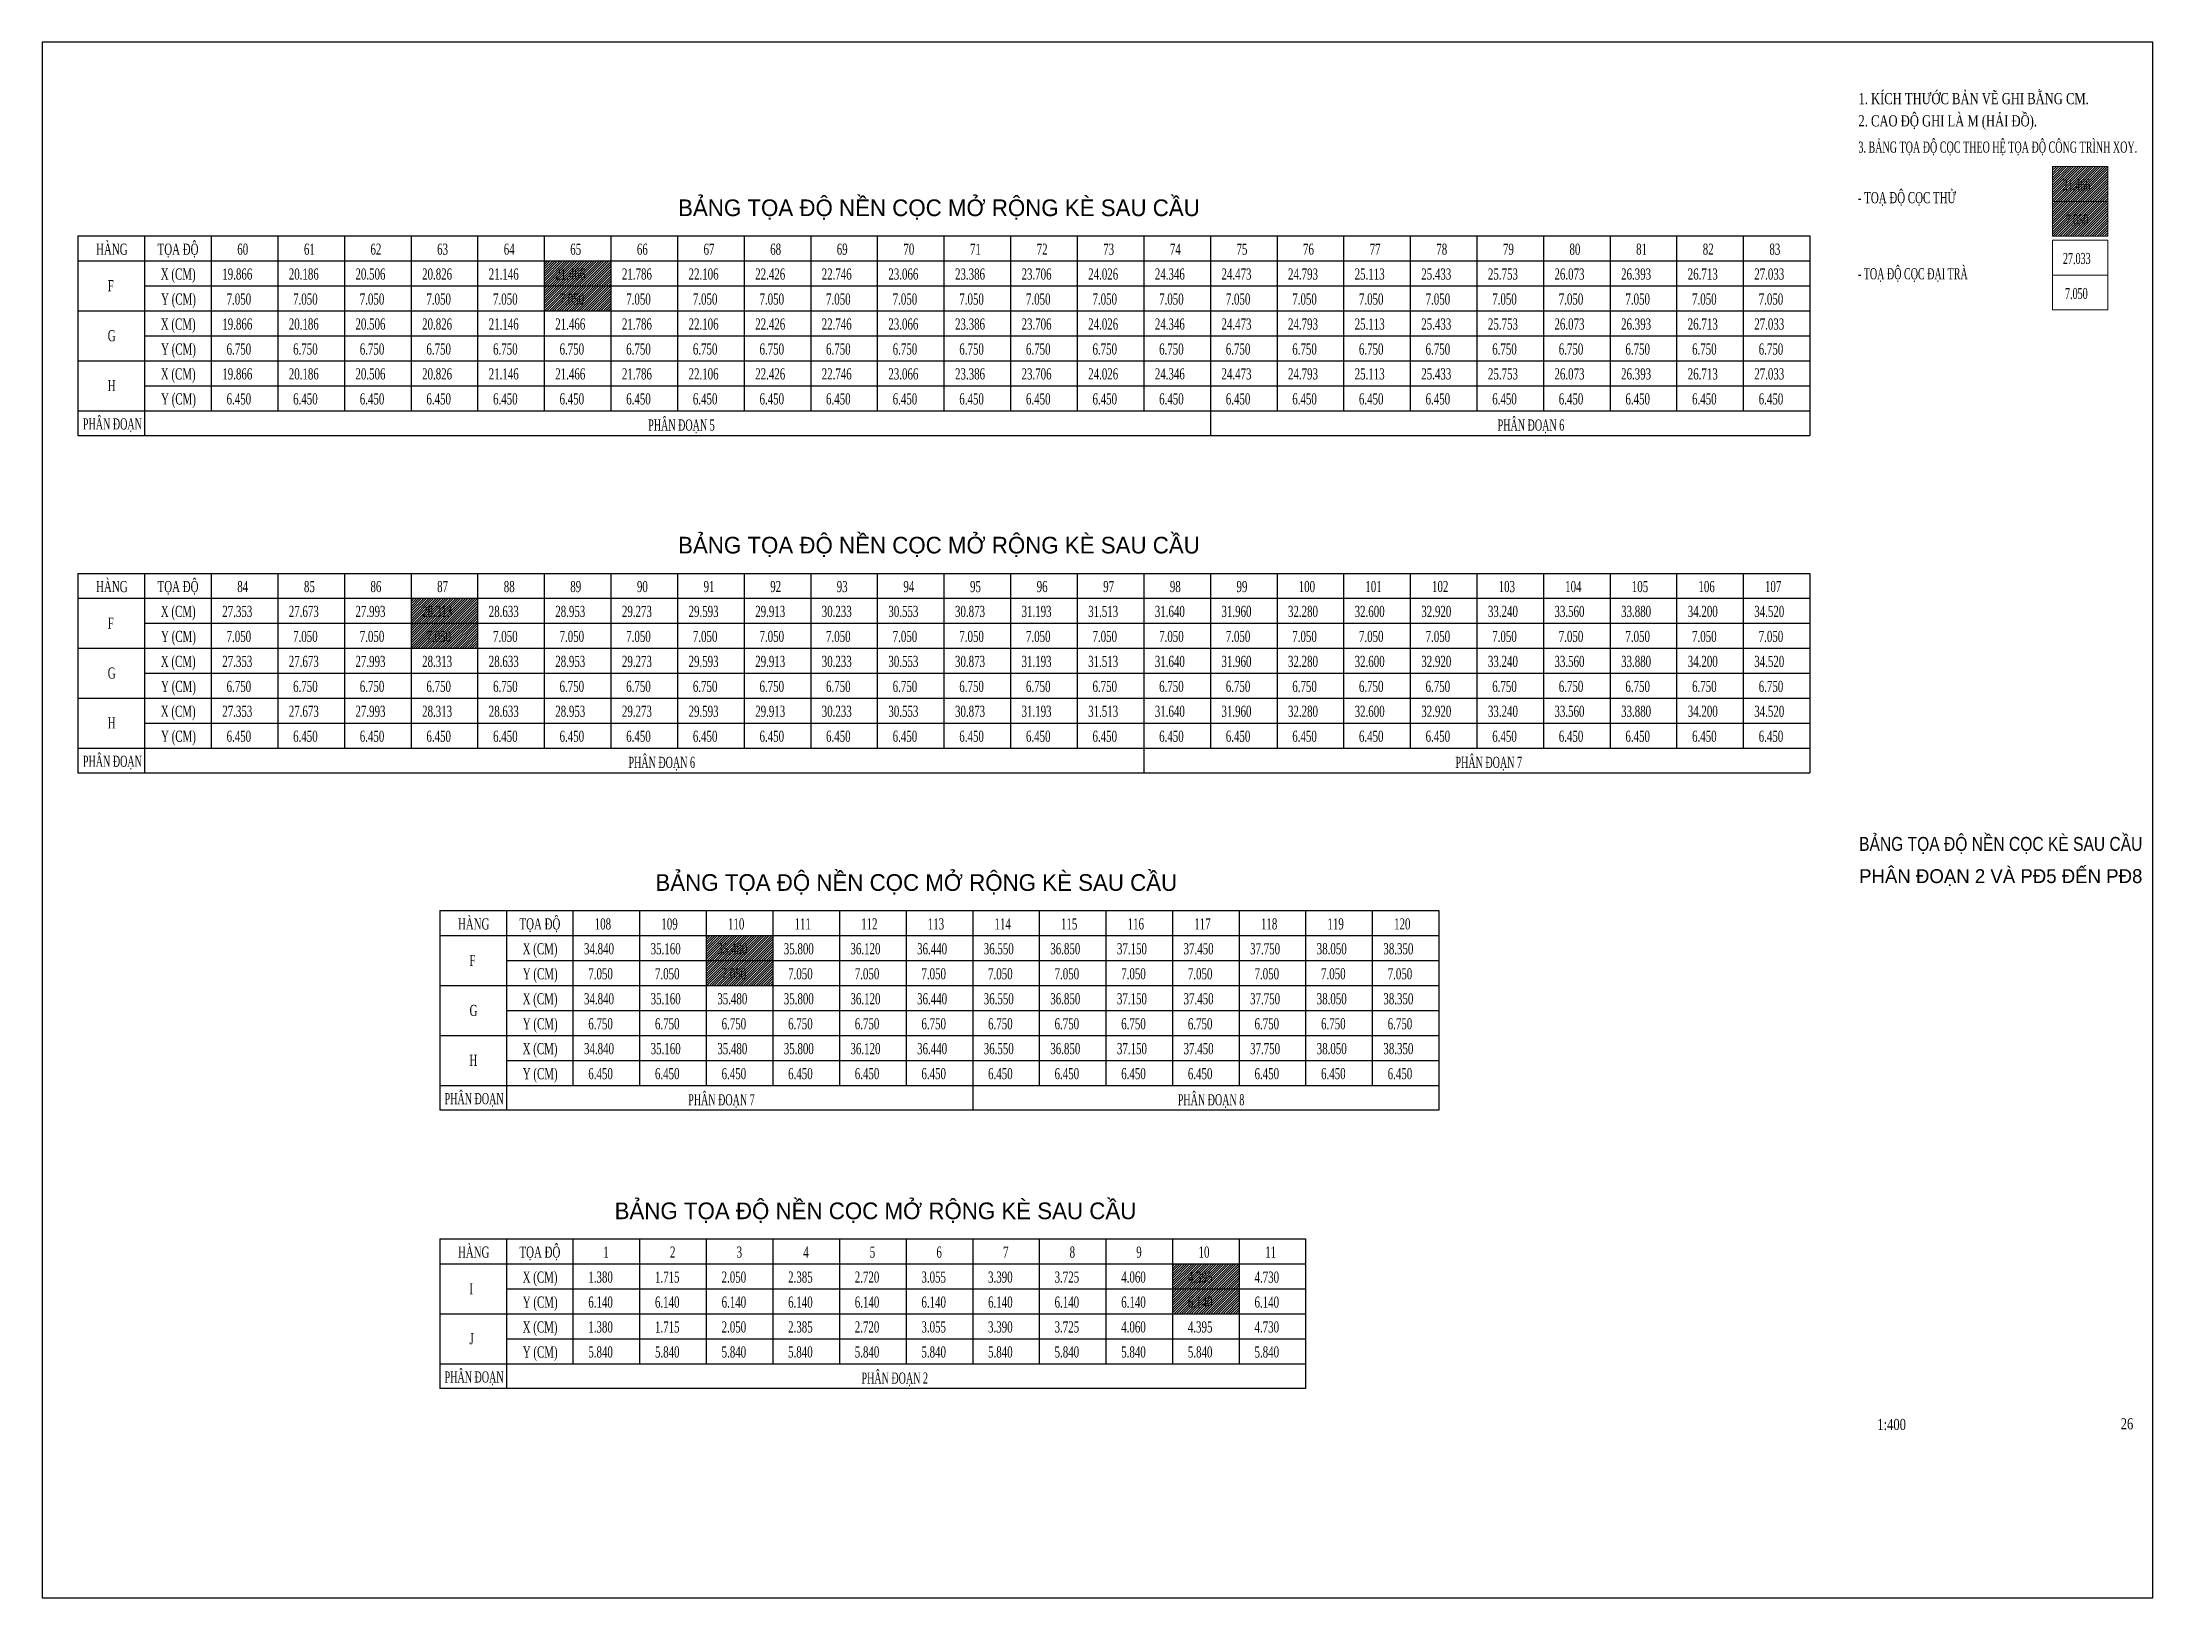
# Model space of a CAD drawing. Extents: x 1061507 to 1179680, y 97445 to 132302.
# Drawn here: x 1164480 to 1179680, y 121102 to 132302 of the extents above; entities that cross this region are included whole.
import ezdxf
from ezdxf.enums import TextEntityAlignment as Align

# ---------------------------------------------------------------- set-up
doc = ezdxf.new("R2010")
doc.units = 0
doc.header["$LTSCALE"] = 200
doc.header["$MEASUREMENT"] = 0
doc.layers.get('0').update_dxf_attribs({"color": 3, "linetype": 'CONTINUOUS'})
for name, color, linetype in [('BORDER', 2, 'CONTINUOUS'), ('DIMENSION', 4, 'CONTINUOUS'), ('Hatch', 8, 'CONTINUOUS'), ('Text', 6, 'CONTINUOUS')]:
    doc.layers.add(name, color=color, linetype=linetype)
doc.styles.add('CMB-1', font='VHBLACK.TTF', dxfattribs={"width": 0.8})
doc.styles.get("Standard").update_dxf_attribs({"font": 'vntimeh.shx', "width": 0.7})
doc.styles.add('THUONG', font='vntimeh.shx', dxfattribs={"width": 0.7})
pattern_1 = [(45, (1076316.992, 124677.98), (-8.8388348, 8.8388348), [])]

msp = doc.modelspace()

# ---------------------------------------------------------------- texts
at = {"layer": 'Text', "style": 'THUONG'}
for s, width, p in [('1. KÝch th\xadíc b¶n vÏ ghi b»ng cm.', 0.75, (1177560, 131856)), ('2. Cao ®é ghi lµ m (h¶i ®å).', 0.75, (1177560, 131696)), ('3. b¶ng täa ®é cäc theo hÖ täa ®é c«ng tr×nh xoy.', 0.6, (1177560, 131507)), ('1:400', 0.75, (1177696, 122310)), ('26', 0.75, (1179449, 122315))]:
    msp.add_text(s, height=80, dxfattribs=dict(at, width=width)).set_placement(p)
at = {"layer": 'Text', "style": 'CMB-1'}
for p in [(1170938, 131050), (1170938, 128621), (1170775, 126192), (1170481, 123828)]:
    msp.add_text('B¶ng täa ®é nÒn cäc më réng kÌ sau cÇu', height=120, dxfattribs=at).set_placement(p, align=Align.CENTER)
at = {"layer": 'Text'}
for s, width, p in [('- to¹ ®é cäc thö', 0.65, (1177556, 131143)), ('- to¹ ®é cäc ®¹i trµ', 0.6, (1177556, 130595))]:
    msp.add_text(s, height=80, dxfattribs=dict(at, width=width)).set_placement(p)
at = {"layer": 'Text', "lineweight": 0, "style": 'THUONG'}
for s, width, p in [('21.466', 0.6, (1179031, 131235)), ('7.050', 0.6, (1179052, 130983)), ('hµng', 0.65, (1164868, 130772)), ('täa ®é', 0.65, (1165311, 130772)), ('60', 0.65, (1165885, 130772)), ('61', 0.65, (1166365, 130772)), ('62', 0.65, (1166844, 130772)), ('63', 0.65, (1167324, 130772)), ('64', 0.65, (1167804, 130772)), ('65', 0.65, (1168283, 130772)), ('66', 0.65, (1168763, 130772)), ('67', 0.65, (1169243, 130772)), ('68', 0.65, (1169723, 130772)), ('69', 0.65, (1170202, 130772)), ('70', 0.65, (1170682, 130772)), ('71', 0.65, (1171162, 130772)), ('72', 0.65, (1171642, 130772)), ('73', 0.65, (1172121, 130772)), ('74', 0.65, (1172601, 130772)), ('75', 0.65, (1173081, 130772)), ('76', 0.65, (1173560, 130772)), ('77', 0.65, (1174040, 130772)), ('78', 0.65, (1174520, 130772)), ('79', 0.65, (1175000, 130772)), ('80', 0.65, (1175479, 130772)), ('81', 0.65, (1175959, 130772)), ('82', 0.65, (1176439, 130772)), ('83', 0.65, (1176919, 130772)), ('27.033', 0.6, (1179033, 130705)), ('f', 0.65, (1164951, 130509)), ('X (cm)', 0.65, (1165334, 130593)), ('19.866', 0.65, (1165777, 130593)), ('20.186', 0.65, (1166256, 130593)), ('20.506', 0.65, (1166736, 130593)), ('20.826', 0.65, (1167216, 130593)), ('21.146', 0.65, (1167696, 130593)), ('21.466', 0.65, (1168175, 130593)), ('21.786', 0.65, (1168655, 130593)), ('22.106', 0.65, (1169135, 130593)), ('22.426', 0.65, (1169615, 130593)), ('22.746', 0.65, (1170094, 130593)), ('23.066', 0.65, (1170574, 130593)), ('23.386', 0.65, (1171054, 130593)), ('23.706', 0.65, (1171533, 130593)), ('24.026', 0.65, (1172013, 130593)), ('24.346', 0.65, (1172493, 130593)), ('24.473', 0.65, (1172973, 130593)), ('24.793', 0.65, (1173452, 130593)), ('25.113', 0.65, (1173932, 130593)), ('25.433', 0.65, (1174412, 130593)), ('25.753', 0.65, (1174892, 130593)), ('26.073', 0.65, (1175371, 130593)), ('26.393', 0.65, (1175851, 130593)), ('26.713', 0.65, (1176331, 130593)), ('27.033', 0.65, (1176810, 130593)), ('Y (cm)', 0.65, (1165336, 130413)), ('7.050', 0.65, (1165808, 130413)), ('7.050', 0.65, (1166287, 130413)), ('7.050', 0.65, (1166767, 130413)), ('7.050', 0.65, (1167247, 130413)), ('7.050', 0.65, (1167727, 130413)), ('7.050', 0.65, (1168206, 130413)), ('7.050', 0.65, (1168686, 130413)), ('7.050', 0.65, (1169166, 130413)), ('7.050', 0.65, (1169646, 130413)), ('7.050', 0.65, (1170125, 130413)), ('7.050', 0.65, (1170605, 130413)), ('7.050', 0.65, (1171085, 130413)), ('7.050', 0.65, (1171565, 130413)), ('7.050', 0.65, (1172044, 130413)), ('7.050', 0.65, (1172524, 130413)), ('7.050', 0.65, (1173004, 130413)), ('7.050', 0.65, (1173483, 130413)), ('7.050', 0.65, (1173963, 130413)), ('7.050', 0.65, (1174443, 130413)), ('7.050', 0.65, (1174923, 130413)), ('7.050', 0.65, (1175402, 130413)), ('7.050', 0.65, (1175882, 130413)), ('7.050', 0.65, (1176362, 130413)), ('7.050', 0.65, (1176842, 130413)), ('7.050', 0.6, (1179048, 130453)), ('X (cm)', 0.65, (1165334, 130233)), ('19.866', 0.65, (1165777, 130233)), ('20.186', 0.65, (1166256, 130233)), ('20.506', 0.65, (1166736, 130233)), ('20.826', 0.65, (1167216, 130233)), ('21.146', 0.65, (1167696, 130233)), ('21.466', 0.65, (1168175, 130233)), ('21.786', 0.65, (1168655, 130233)), ('22.106', 0.65, (1169135, 130233)), ('22.426', 0.65, (1169615, 130233)), ('22.746', 0.65, (1170094, 130233)), ('23.066', 0.65, (1170574, 130233)), ('23.386', 0.65, (1171054, 130233)), ('23.706', 0.65, (1171533, 130233)), ('24.026', 0.65, (1172013, 130233)), ('24.346', 0.65, (1172493, 130233)), ('24.473', 0.65, (1172973, 130233)), ('24.793', 0.65, (1173452, 130233)), ('25.113', 0.65, (1173932, 130233)), ('25.433', 0.65, (1174412, 130233)), ('25.753', 0.65, (1174892, 130233)), ('26.073', 0.65, (1175371, 130233)), ('26.393', 0.65, (1175851, 130233)), ('26.713', 0.65, (1176331, 130233)), ('27.033', 0.65, (1176810, 130233)), ('g', 0.65, (1164952, 130149)), ('Y (cm)', 0.65, (1165336, 130053)), ('6.750', 0.65, (1165808, 130053)), ('6.750', 0.65, (1166287, 130053)), ('6.750', 0.65, (1166767, 130053)), ('6.750', 0.65, (1167247, 130053)), ('6.750', 0.65, (1167727, 130053)), ('6.750', 0.65, (1168206, 130053)), ('6.750', 0.65, (1168686, 130053)), ('6.750', 0.65, (1169166, 130053)), ('6.750', 0.65, (1169646, 130053)), ('6.750', 0.65, (1170125, 130053)), ('6.750', 0.65, (1170605, 130053)), ('6.750', 0.65, (1171085, 130053)), ('6.750', 0.65, (1171565, 130053)), ('6.750', 0.65, (1172044, 130053)), ('6.750', 0.65, (1172524, 130053)), ('6.750', 0.65, (1173004, 130053)), ('6.750', 0.65, (1173483, 130053)), ('6.750', 0.65, (1173963, 130053)), ('6.750', 0.65, (1174443, 130053)), ('6.750', 0.65, (1174923, 130053)), ('6.750', 0.65, (1175402, 130053)), ('6.750', 0.65, (1175882, 130053)), ('6.750', 0.65, (1176362, 130053)), ('6.750', 0.65, (1176842, 130053)), ('H', 0.65, (1164951, 129790)), ('X (cm)', 0.65, (1165334, 129874)), ('19.866', 0.65, (1165777, 129874)), ('20.186', 0.65, (1166256, 129874)), ('20.506', 0.65, (1166736, 129874)), ('20.826', 0.65, (1167216, 129874)), ('21.146', 0.65, (1167696, 129874)), ('21.466', 0.65, (1168175, 129874)), ('21.786', 0.65, (1168655, 129874)), ('22.106', 0.65, (1169135, 129874)), ('22.426', 0.65, (1169615, 129874)), ('22.746', 0.65, (1170094, 129874)), ('23.066', 0.65, (1170574, 129874)), ('23.386', 0.65, (1171054, 129874)), ('23.706', 0.65, (1171533, 129874)), ('24.026', 0.65, (1172013, 129874)), ('24.346', 0.65, (1172493, 129874)), ('24.473', 0.65, (1172973, 129874)), ('24.793', 0.65, (1173452, 129874)), ('25.113', 0.65, (1173932, 129874)), ('25.433', 0.65, (1174412, 129874)), ('25.753', 0.65, (1174892, 129874)), ('26.073', 0.65, (1175371, 129874)), ('26.393', 0.65, (1175851, 129874)), ('26.713', 0.65, (1176331, 129874)), ('27.033', 0.65, (1176810, 129874)), ('Y (cm)', 0.65, (1165336, 129694)), ('6.450', 0.65, (1165808, 129694)), ('6.450', 0.65, (1166287, 129694)), ('6.450', 0.65, (1166767, 129694)), ('6.450', 0.65, (1167247, 129694)), ('6.450', 0.65, (1167727, 129694)), ('6.450', 0.65, (1168206, 129694)), ('6.450', 0.65, (1168686, 129694)), ('6.450', 0.65, (1169166, 129694)), ('6.450', 0.65, (1169646, 129694)), ('6.450', 0.65, (1170125, 129694)), ('6.450', 0.65, (1170605, 129694)), ('6.450', 0.65, (1171085, 129694)), ('6.450', 0.65, (1171565, 129694)), ('6.450', 0.65, (1172044, 129694)), ('6.450', 0.65, (1172524, 129694)), ('6.450', 0.65, (1173004, 129694)), ('6.450', 0.65, (1173483, 129694)), ('6.450', 0.65, (1173963, 129694)), ('6.450', 0.65, (1174443, 129694)), ('6.450', 0.65, (1174923, 129694)), ('6.450', 0.65, (1175402, 129694)), ('6.450', 0.65, (1175882, 129694)), ('6.450', 0.65, (1176362, 129694)), ('6.450', 0.65, (1176842, 129694)), ('ph©n ®o¹n', 0.6, (1164773, 129514)), ('ph©n ®o¹n 5', 0.6, (1168844, 129506)), ('ph©n ®o¹n 6', 0.6, (1174962, 129506)), ('hµng', 0.65, (1164868, 128343)), ('täa ®é', 0.65, (1165311, 128343)), ('84', 0.65, (1165885, 128343)), ('85', 0.65, (1166365, 128343)), ('86', 0.65, (1166844, 128343)), ('87', 0.65, (1167324, 128343)), ('88', 0.65, (1167804, 128343)), ('89', 0.65, (1168283, 128343)), ('90', 0.65, (1168763, 128343)), ('91', 0.65, (1169243, 128343)), ('92', 0.65, (1169723, 128343)), ('93', 0.65, (1170202, 128343)), ('94', 0.65, (1170682, 128343)), ('95', 0.65, (1171162, 128343)), ('96', 0.65, (1171642, 128343)), ('97', 0.65, (1172121, 128343)), ('98', 0.65, (1172601, 128343)), ('99', 0.65, (1173081, 128343)), ('100', 0.65, (1173529, 128343)), ('101', 0.65, (1174009, 128343)), ('102', 0.65, (1174489, 128343)), ('103', 0.65, (1174969, 128343)), ('104', 0.65, (1175448, 128343)), ('105', 0.65, (1175928, 128343)), ('106', 0.65, (1176408, 128343)), ('107', 0.65, (1176887, 128343)), ('f', 0.65, (1164951, 128080)), ('X (cm)', 0.65, (1165334, 128164)), ('27.353', 0.65, (1165777, 128164)), ('27.673', 0.65, (1166256, 128164)), ('27.993', 0.65, (1166736, 128164)), ('28.313', 0.65, (1167216, 128164)), ('28.633', 0.65, (1167696, 128164)), ('28.953', 0.65, (1168175, 128164)), ('29.273', 0.65, (1168655, 128164)), ('29.593', 0.65, (1169135, 128164)), ('29.913', 0.65, (1169615, 128164)), ('30.233', 0.65, (1170094, 128164)), ('30.553', 0.65, (1170574, 128164)), ('30.873', 0.65, (1171054, 128164)), ('31.193', 0.65, (1171533, 128164)), ('31.513', 0.65, (1172013, 128164)), ('31.640', 0.65, (1172493, 128164)), ('31.960', 0.65, (1172973, 128164)), ('32.280', 0.65, (1173452, 128164)), ('32.600', 0.65, (1173932, 128164)), ('32.920', 0.65, (1174412, 128164)), ('33.240', 0.65, (1174892, 128164)), ('33.560', 0.65, (1175371, 128164)), ('33.880', 0.65, (1175851, 128164)), ('34.200', 0.65, (1176331, 128164)), ('34.520', 0.65, (1176810, 128164)), ('Y (cm)', 0.65, (1165336, 127984)), ('7.050', 0.65, (1165808, 127984)), ('7.050', 0.65, (1166287, 127984)), ('7.050', 0.65, (1166767, 127984)), ('7.050', 0.65, (1167247, 127984)), ('7.050', 0.65, (1167727, 127984)), ('7.050', 0.65, (1168206, 127984)), ('7.050', 0.65, (1168686, 127984)), ('7.050', 0.65, (1169166, 127984)), ('7.050', 0.65, (1169646, 127984)), ('7.050', 0.65, (1170125, 127984)), ('7.050', 0.65, (1170605, 127984)), ('7.050', 0.65, (1171085, 127984)), ('7.050', 0.65, (1171565, 127984)), ('7.050', 0.65, (1172044, 127984)), ('7.050', 0.65, (1172524, 127984)), ('7.050', 0.65, (1173004, 127984)), ('7.050', 0.65, (1173483, 127984)), ('7.050', 0.65, (1173963, 127984)), ('7.050', 0.65, (1174443, 127984)), ('7.050', 0.65, (1174923, 127984)), ('7.050', 0.65, (1175402, 127984)), ('7.050', 0.65, (1175882, 127984)), ('7.050', 0.65, (1176362, 127984)), ('7.050', 0.65, (1176842, 127984)), ('X (cm)', 0.65, (1165334, 127804)), ('27.353', 0.65, (1165777, 127804)), ('27.673', 0.65, (1166256, 127804)), ('27.993', 0.65, (1166736, 127804)), ('28.313', 0.65, (1167216, 127804)), ('28.633', 0.65, (1167696, 127804)), ('28.953', 0.65, (1168175, 127804)), ('29.273', 0.65, (1168655, 127804)), ('29.593', 0.65, (1169135, 127804)), ('29.913', 0.65, (1169615, 127804)), ('30.233', 0.65, (1170094, 127804)), ('30.553', 0.65, (1170574, 127804)), ('30.873', 0.65, (1171054, 127804)), ('31.193', 0.65, (1171533, 127804)), ('31.513', 0.65, (1172013, 127804)), ('31.640', 0.65, (1172493, 127804)), ('31.960', 0.65, (1172973, 127804)), ('32.280', 0.65, (1173452, 127804)), ('32.600', 0.65, (1173932, 127804)), ('32.920', 0.65, (1174412, 127804)), ('33.240', 0.65, (1174892, 127804)), ('33.560', 0.65, (1175371, 127804)), ('33.880', 0.65, (1175851, 127804)), ('34.200', 0.65, (1176331, 127804)), ('34.520', 0.65, (1176810, 127804)), ('g', 0.65, (1164952, 127720)), ('Y (cm)', 0.65, (1165336, 127624)), ('6.750', 0.65, (1165808, 127624)), ('6.750', 0.65, (1166287, 127624)), ('6.750', 0.65, (1166767, 127624)), ('6.750', 0.65, (1167247, 127624)), ('6.750', 0.65, (1167727, 127624)), ('6.750', 0.65, (1168206, 127624)), ('6.750', 0.65, (1168686, 127624)), ('6.750', 0.65, (1169166, 127624)), ('6.750', 0.65, (1169646, 127624)), ('6.750', 0.65, (1170125, 127624)), ('6.750', 0.65, (1170605, 127624)), ('6.750', 0.65, (1171085, 127624)), ('6.750', 0.65, (1171565, 127624)), ('6.750', 0.65, (1172044, 127624)), ('6.750', 0.65, (1172524, 127624)), ('6.750', 0.65, (1173004, 127624)), ('6.750', 0.65, (1173483, 127624)), ('6.750', 0.65, (1173963, 127624)), ('6.750', 0.65, (1174443, 127624)), ('6.750', 0.65, (1174923, 127624)), ('6.750', 0.65, (1175402, 127624)), ('6.750', 0.65, (1175882, 127624)), ('6.750', 0.65, (1176362, 127624)), ('6.750', 0.65, (1176842, 127624)), ('X (cm)', 0.65, (1165334, 127445)), ('H', 0.65, (1164951, 127361)), ('27.353', 0.65, (1165777, 127445)), ('27.673', 0.65, (1166256, 127445)), ('27.993', 0.65, (1166736, 127445)), ('28.313', 0.65, (1167216, 127445)), ('28.633', 0.65, (1167696, 127445)), ('28.953', 0.65, (1168175, 127445)), ('29.273', 0.65, (1168655, 127445)), ('29.593', 0.65, (1169135, 127445)), ('29.913', 0.65, (1169615, 127445)), ('30.233', 0.65, (1170094, 127445)), ('30.553', 0.65, (1170574, 127445)), ('30.873', 0.65, (1171054, 127445)), ('31.193', 0.65, (1171533, 127445)), ('31.513', 0.65, (1172013, 127445)), ('31.640', 0.65, (1172493, 127445)), ('31.960', 0.65, (1172973, 127445)), ('32.280', 0.65, (1173452, 127445)), ('32.600', 0.65, (1173932, 127445)), ('32.920', 0.65, (1174412, 127445)), ('33.240', 0.65, (1174892, 127445)), ('33.560', 0.65, (1175371, 127445)), ('33.880', 0.65, (1175851, 127445)), ('34.200', 0.65, (1176331, 127445)), ('34.520', 0.65, (1176810, 127445)), ('Y (cm)', 0.65, (1165336, 127265)), ('6.450', 0.65, (1165808, 127265)), ('6.450', 0.65, (1166287, 127265)), ('6.450', 0.65, (1166767, 127265)), ('6.450', 0.65, (1167247, 127265)), ('6.450', 0.65, (1167727, 127265)), ('6.450', 0.65, (1168206, 127265)), ('6.450', 0.65, (1168686, 127265)), ('6.450', 0.65, (1169166, 127265)), ('6.450', 0.65, (1169646, 127265)), ('6.450', 0.65, (1170125, 127265)), ('6.450', 0.65, (1170605, 127265)), ('6.450', 0.65, (1171085, 127265)), ('6.450', 0.65, (1171565, 127265)), ('6.450', 0.65, (1172044, 127265)), ('6.450', 0.65, (1172524, 127265)), ('6.450', 0.65, (1173004, 127265)), ('6.450', 0.65, (1173483, 127265)), ('6.450', 0.65, (1173963, 127265)), ('6.450', 0.65, (1174443, 127265)), ('6.450', 0.65, (1174923, 127265)), ('6.450', 0.65, (1175402, 127265)), ('6.450', 0.65, (1175882, 127265)), ('6.450', 0.65, (1176362, 127265)), ('6.450', 0.65, (1176842, 127265)), ('ph©n ®o¹n', 0.6, (1164773, 127085)), ('ph©n ®o¹n 6', 0.6, (1168702, 127077)), ('ph©n ®o¹n 7', 0.6, (1174658, 127077)), ('hµng', 0.65, (1167474, 125914)), ('täa ®é', 0.65, (1167917, 125914)), ('108', 0.65, (1168459, 125914)), ('109', 0.65, (1168939, 125914)), ('110', 0.65, (1169419, 125914)), ('111', 0.65, (1169898, 125914)), ('112', 0.65, (1170378, 125914)), ('113', 0.65, (1170858, 125914)), ('114', 0.65, (1171338, 125914)), ('115', 0.65, (1171817, 125914)), ('116', 0.65, (1172297, 125914)), ('117', 0.65, (1172777, 125914)), ('118', 0.65, (1173257, 125914)), ('119', 0.65, (1173736, 125914)), ('120', 0.65, (1174216, 125914)), ('f', 0.65, (1167557, 125651)), ('X (cm)', 0.65, (1167940, 125735)), ('34.840', 0.65, (1168382, 125735)), ('35.160', 0.65, (1168862, 125735)), ('35.480', 0.65, (1169342, 125735)), ('35.800', 0.65, (1169821, 125735)), ('36.120', 0.65, (1170301, 125735)), ('36.440', 0.65, (1170781, 125735)), ('36.550', 0.65, (1171261, 125735)), ('36.850', 0.65, (1171740, 125735)), ('37.150', 0.65, (1172220, 125735)), ('37.450', 0.65, (1172700, 125735)), ('37.750', 0.65, (1173179, 125735)), ('38.050', 0.65, (1173659, 125735)), ('38.350', 0.65, (1174139, 125735)), ('Y (cm)', 0.65, (1167941, 125555)), ('7.050', 0.65, (1168413, 125555)), ('7.050', 0.65, (1168893, 125555)), ('7.050', 0.65, (1169373, 125555)), ('7.050', 0.65, (1169852, 125555)), ('7.050', 0.65, (1170332, 125555)), ('7.050', 0.65, (1170812, 125555)), ('7.050', 0.65, (1171292, 125555)), ('7.050', 0.65, (1171771, 125555)), ('7.050', 0.65, (1172251, 125555)), ('7.050', 0.65, (1172731, 125555)), ('7.050', 0.65, (1173211, 125555)), ('7.050', 0.65, (1173690, 125555)), ('7.050', 0.65, (1174170, 125555)), ('X (cm)', 0.65, (1167940, 125375)), ('34.840', 0.65, (1168382, 125375)), ('35.160', 0.65, (1168862, 125375)), ('35.480', 0.65, (1169342, 125375)), ('35.800', 0.65, (1169821, 125375)), ('36.120', 0.65, (1170301, 125375)), ('36.440', 0.65, (1170781, 125375)), ('36.550', 0.65, (1171261, 125375)), ('36.850', 0.65, (1171740, 125375)), ('37.150', 0.65, (1172220, 125375)), ('37.450', 0.65, (1172700, 125375)), ('37.750', 0.65, (1173179, 125375)), ('38.050', 0.65, (1173659, 125375)), ('38.350', 0.65, (1174139, 125375)), ('g', 0.65, (1167558, 125291)), ('Y (cm)', 0.65, (1167941, 125195)), ('6.750', 0.65, (1168413, 125195)), ('6.750', 0.65, (1168893, 125195)), ('6.750', 0.65, (1169373, 125195)), ('6.750', 0.65, (1169852, 125195)), ('6.750', 0.65, (1170332, 125195)), ('6.750', 0.65, (1170812, 125195)), ('6.750', 0.65, (1171292, 125195)), ('6.750', 0.65, (1171771, 125195)), ('6.750', 0.65, (1172251, 125195)), ('6.750', 0.65, (1172731, 125195)), ('6.750', 0.65, (1173211, 125195)), ('6.750', 0.65, (1173690, 125195)), ('6.750', 0.65, (1174170, 125195)), ('X (cm)', 0.65, (1167940, 125016)), ('34.840', 0.65, (1168382, 125016)), ('35.160', 0.65, (1168862, 125016)), ('35.480', 0.65, (1169342, 125016)), ('35.800', 0.65, (1169821, 125016)), ('36.120', 0.65, (1170301, 125016)), ('36.440', 0.65, (1170781, 125016)), ('36.550', 0.65, (1171261, 125016)), ('36.850', 0.65, (1171740, 125016)), ('37.150', 0.65, (1172220, 125016)), ('37.450', 0.65, (1172700, 125016)), ('37.750', 0.65, (1173179, 125016)), ('38.050', 0.65, (1173659, 125016)), ('38.350', 0.65, (1174139, 125016)), ('H', 0.65, (1167557, 124932)), ('Y (cm)', 0.65, (1167941, 124836)), ('6.450', 0.65, (1168413, 124836)), ('6.450', 0.65, (1168893, 124836)), ('6.450', 0.65, (1169373, 124836)), ('6.450', 0.65, (1169852, 124836)), ('6.450', 0.65, (1170332, 124836)), ('6.450', 0.65, (1170812, 124836)), ('6.450', 0.65, (1171292, 124836)), ('6.450', 0.65, (1171771, 124836)), ('6.450', 0.65, (1172251, 124836)), ('6.450', 0.65, (1172731, 124836)), ('6.450', 0.65, (1173211, 124836)), ('6.450', 0.65, (1173690, 124836)), ('6.450', 0.65, (1174170, 124836)), ('ph©n ®o¹n', 0.6, (1167378, 124656)), ('ph©n ®o¹n 7', 0.6, (1169132, 124648)), ('ph©n ®o¹n 8', 0.6, (1172658, 124648)), ('hµng', 0.65, (1167474, 123551)), ('täa ®é', 0.65, (1167917, 123551)), ('1', 0.65, (1168521, 123551)), ('2', 0.65, (1169001, 123551)), ('3', 0.65, (1169481, 123551)), ('4', 0.65, (1169961, 123551)), ('5', 0.65, (1170440, 123551)), ('6', 0.65, (1170920, 123551)), ('7', 0.65, (1171400, 123551)), ('8', 0.65, (1171879, 123551)), ('9', 0.65, (1172359, 123551)), ('10', 0.65, (1172808, 123551)), ('11', 0.65, (1173288, 123551)), ('X (cm)', 0.65, (1167940, 123371)), ('1.380', 0.65, (1168413, 123371)), ('1.715', 0.65, (1168893, 123371)), ('2.050', 0.65, (1169373, 123371)), ('2.385', 0.65, (1169852, 123371)), ('2.720', 0.65, (1170332, 123371)), ('3.055', 0.65, (1170812, 123371)), ('3.390', 0.65, (1171292, 123371)), ('3.725', 0.65, (1171771, 123371)), ('4.060', 0.65, (1172251, 123371)), ('4.395', 0.65, (1172731, 123371)), ('4.730', 0.65, (1173211, 123371)), ('i', 0.65, (1167557, 123287)), ('Y (cm)', 0.65, (1167941, 123191)), ('6.140', 0.65, (1168413, 123191)), ('6.140', 0.65, (1168893, 123191)), ('6.140', 0.65, (1169373, 123191)), ('6.140', 0.65, (1169852, 123191)), ('6.140', 0.65, (1170332, 123191)), ('6.140', 0.65, (1170812, 123191)), ('6.140', 0.65, (1171292, 123191)), ('6.140', 0.65, (1171771, 123191)), ('6.140', 0.65, (1172251, 123191)), ('6.140', 0.65, (1172731, 123191)), ('6.140', 0.65, (1173211, 123191)), ('j', 0.65, (1167558, 122928)), ('X (cm)', 0.65, (1167940, 123012)), ('1.380', 0.65, (1168413, 123012)), ('1.715', 0.65, (1168893, 123012)), ('2.050', 0.65, (1169373, 123012)), ('2.385', 0.65, (1169852, 123012)), ('2.720', 0.65, (1170332, 123012)), ('3.055', 0.65, (1170812, 123012)), ('3.390', 0.65, (1171292, 123012)), ('3.725', 0.65, (1171771, 123012)), ('4.060', 0.65, (1172251, 123012)), ('4.395', 0.65, (1172731, 123012)), ('4.730', 0.65, (1173211, 123012)), ('Y (cm)', 0.65, (1167941, 122832)), ('5.840', 0.65, (1168413, 122832)), ('5.840', 0.65, (1168893, 122832)), ('5.840', 0.65, (1169373, 122832)), ('5.840', 0.65, (1169852, 122832)), ('5.840', 0.65, (1170332, 122832)), ('5.840', 0.65, (1170812, 122832)), ('5.840', 0.65, (1171292, 122832)), ('5.840', 0.65, (1171771, 122832)), ('5.840', 0.65, (1172251, 122832)), ('5.840', 0.65, (1172731, 122832)), ('5.840', 0.65, (1173211, 122832)), ('ph©n ®o¹n', 0.6, (1167378, 122652)), ('ph©n ®o¹n 2', 0.6, (1170380, 122644))]:
    msp.add_text(s, height=80, dxfattribs=dict(at, width=width)).set_placement(p)
at = {"layer": 'Text', "style": 'CMB-1'}
for s, width, p, p2 in [('b¶ng täa ®é nÒn cäc kÌ sau cÇu', 0.718296, (1177565, 126480), (1179605, 126480)), ('ph©n ®o¹n 2 vµ p®5 ®Õn p®8', 0.840807, (1177565, 126248), (1179605, 126248))]:
    msp.add_text(s, height=100, dxfattribs=dict(at, width=width)).set_placement(p, p2, align=Align.FIT)

# ---------------------------------------------------------------- hatches: boundary and pattern name
at = {"layer": 'Hatch', "linetype": 'Continuous'}
h = msp.add_hatch(dxfattribs=at)
h.set_pattern_fill('ANSI31', color=256, scale=100, style=0)
h.set_pattern_definition([(45, (1152492.492, 124677.98), (-8.838835, 8.838835), [])])
h.paths.add_polyline_path([(1179357, 131408), (1178958, 131408), (1178958, 131156), (1179357, 131156)])
h.paths.add_polyline_path([(1179357, 131156), (1178958, 131156), (1178958, 130905), (1179357, 130905)])
h.paths.add_polyline_path([(1179039, 131215), (1179271, 131215), (1179271, 131335), (1179039, 131335)], flags=24)
h.paths.add_polyline_path([(1179039, 130963), (1179271, 130963), (1179271, 131083), (1179039, 131083)], flags=24)
at = {"layer": 'Hatch'}
h = msp.add_hatch(dxfattribs=at)
h.set_pattern_fill('ANSI31', color=256, scale=100, style=0)
h.set_pattern_definition(pattern_1)
h.paths.add_polyline_path([(1168575, 130728), (1168096, 130728), (1168096, 130548), (1168575, 130548)])
h.paths.add_polyline_path([(1168575, 130548), (1168096, 130548), (1168096, 130368), (1168575, 130368)])
h.paths.add_polyline_path([(1168163, 130573), (1168460, 130573), (1168460, 130693), (1168163, 130693)], flags=24)
h.paths.add_polyline_path([(1168194, 130393), (1168442, 130393), (1168442, 130513), (1168194, 130513)], flags=24)
h = msp.add_hatch(dxfattribs=at)
h.set_pattern_fill('ANSI31', color=256, scale=100, style=0)
h.set_pattern_definition(pattern_1)
h.paths.add_polyline_path([(1167616, 128299), (1167136, 128299), (1167136, 128119), (1167616, 128119)])
h.paths.add_polyline_path([(1167616, 128119), (1167136, 128119), (1167136, 127939), (1167616, 127939)])
h.paths.add_polyline_path([(1167203, 128144), (1167501, 128144), (1167501, 128264), (1167203, 128264)], flags=24)
h.paths.add_polyline_path([(1167234, 127964), (1167482, 127964), (1167482, 128084), (1167234, 128084)], flags=24)
h = msp.add_hatch(dxfattribs=at)
h.set_pattern_fill('ANSI31', color=256, scale=100, style=0)
h.set_pattern_definition(pattern_1)
h.paths.add_polyline_path([(1169742, 125870), (1169262, 125870), (1169262, 125690), (1169742, 125690)])
h.paths.add_polyline_path([(1169742, 125690), (1169262, 125690), (1169262, 125510), (1169742, 125510)])
h.paths.add_polyline_path([(1169329, 125715), (1169627, 125715), (1169627, 125835), (1169329, 125835)], flags=24)
h.paths.add_polyline_path([(1169360, 125535), (1169608, 125535), (1169608, 125655), (1169360, 125655)], flags=24)
h = msp.add_hatch(dxfattribs=at)
h.set_pattern_fill('ANSI31', color=256, scale=100, style=0)
h.set_pattern_definition(pattern_1)
h.paths.add_polyline_path([(1173100, 123506), (1172620, 123506), (1172620, 123327), (1173100, 123327)])
h.paths.add_polyline_path([(1173100, 123327), (1172620, 123327), (1172620, 123147), (1173100, 123147)])
h.paths.add_polyline_path([(1172718, 123351), (1172966, 123351), (1172966, 123471), (1172718, 123471)], flags=24)
h.paths.add_polyline_path([(1172721, 123171), (1172966, 123171), (1172966, 123291), (1172721, 123291)], flags=24)

# ---------------------------------------------------------------- linework, layer by layer
at = {"color": 7, "lineweight": 0}
for p, q in [((1178958, 131408), (1178958, 130905)), ((1178958, 131408), (1179357, 131408)), ((1179357, 131408), (1179357, 130905)), ((1178958, 131156), (1179357, 131156)), ((1178958, 130905), (1179357, 130905)), ((1178958, 130878), (1178958, 130375)), ((1178958, 130878), (1179357, 130878)), ((1179357, 130878), (1179357, 130375)), ((1178958, 130626), (1179357, 130626)), ((1178958, 130375), (1179357, 130375))]:
    msp.add_line(p, q, dxfattribs=at)
at = {"layer": 'BORDER'}
for points in [[(1164737, 130907), (1177210, 130907)], [(1164737, 130907), (1164737, 129649)], [(1165217, 130907), (1165217, 129649)], [(1177210, 130907), (1177210, 129649)], [(1164737, 130728), (1177210, 130728)], [(1164737, 129649), (1177210, 129649)], [(1164737, 129649), (1164737, 129470)], [(1165217, 129649), (1165217, 129470)], [(1177210, 129649), (1177210, 129470)], [(1164737, 129470), (1177210, 129470)], [(1164737, 128478), (1177210, 128478)], [(1164737, 128478), (1164737, 127220)], [(1165217, 128478), (1165217, 127220)], [(1177210, 128478), (1177210, 127220)], [(1164737, 128299), (1177210, 128299)], [(1164737, 127220), (1177210, 127220)], [(1164737, 127220), (1164737, 127041)], [(1165217, 127220), (1165217, 127041)], [(1177210, 127220), (1177210, 127041)], [(1164737, 127041), (1177210, 127041)], [(1167343, 126050), (1167343, 124791)], [(1174539, 126050), (1174539, 124612), (1167343, 124612)], [(1167343, 126050), (1174539, 126050)], [(1167823, 126050), (1167823, 124791)], [(1167343, 125870), (1174539, 125870)], [(1167343, 124791), (1167343, 124612)], [(1167343, 124791), (1174539, 124791)], [(1167823, 124791), (1167823, 124612)], [(1167343, 123686), (1173579, 123686)], [(1167343, 123686), (1167343, 122787)], [(1167823, 123686), (1167823, 122787)], [(1173579, 123686), (1173579, 122787)], [(1167343, 123506), (1173579, 123506)], [(1167343, 122787), (1167343, 122608)], [(1167343, 122787), (1173579, 122787)], [(1173579, 122787), (1173579, 122608), (1167343, 122608)], [(1167823, 122787), (1167823, 122608)]]:
    msp.add_lwpolyline(points, dxfattribs=at)
at = {"layer": 'DIMENSION'}
for points in [[(1165697, 130907), (1165697, 129649)], [(1166177, 130907), (1166177, 129649)], [(1166656, 130907), (1166656, 129649)], [(1167136, 130907), (1167136, 129649)], [(1167616, 130907), (1167616, 129649)], [(1168096, 130907), (1168096, 129649)], [(1168575, 130907), (1168575, 129649)], [(1169055, 130907), (1169055, 129649)], [(1169535, 130907), (1169535, 129649)], [(1170015, 130907), (1170015, 129649)], [(1170494, 130907), (1170494, 129649)], [(1170974, 130907), (1170974, 129649)], [(1171454, 130907), (1171454, 129649)], [(1171933, 130907), (1171933, 129649)], [(1172413, 130907), (1172413, 129649)], [(1172893, 130907), (1172893, 129470)], [(1173373, 130907), (1173373, 129649)], [(1173852, 130907), (1173852, 129649)], [(1174332, 130907), (1174332, 129649)], [(1174812, 130907), (1174812, 129649)], [(1175292, 130907), (1175292, 129649)], [(1175771, 130907), (1175771, 129649)], [(1176251, 130907), (1176251, 129649)], [(1176731, 130907), (1176731, 129649)], [(1165217, 130548), (1177210, 130548)], [(1164737, 130368), (1177210, 130368)], [(1165217, 130189), (1177210, 130189)], [(1164737, 130009), (1177210, 130009)], [(1165217, 129829), (1177210, 129829)], [(1164737, 129649), (1177210, 129649)], [(1165697, 128478), (1165697, 127220)], [(1166177, 128478), (1166177, 127220)], [(1166656, 128478), (1166656, 127220)], [(1167136, 128478), (1167136, 127220)], [(1167616, 128478), (1167616, 127220)], [(1168096, 128478), (1168096, 127220)], [(1168575, 128478), (1168575, 127220)], [(1169055, 128478), (1169055, 127220)], [(1169535, 128478), (1169535, 127220)], [(1170015, 128478), (1170015, 127220)], [(1170494, 128478), (1170494, 127220)], [(1170974, 128478), (1170974, 127220)], [(1171454, 128478), (1171454, 127220)], [(1171933, 128478), (1171933, 127220)], [(1172413, 128478), (1172413, 127041)], [(1172893, 128478), (1172893, 127220)], [(1173373, 128478), (1173373, 127220)], [(1173852, 128478), (1173852, 127220)], [(1174332, 128478), (1174332, 127220)], [(1174812, 128478), (1174812, 127220)], [(1175292, 128478), (1175292, 127220)], [(1175771, 128478), (1175771, 127220)], [(1176251, 128478), (1176251, 127220)], [(1176731, 128478), (1176731, 127220)], [(1165217, 128119), (1177210, 128119)], [(1164737, 127939), (1177210, 127939)], [(1165217, 127760), (1177210, 127760)], [(1164737, 127580), (1177210, 127580)], [(1165217, 127400), (1177210, 127400)], [(1164737, 127220), (1177210, 127220)], [(1168302, 126050), (1168302, 124791)], [(1168782, 126050), (1168782, 124791)], [(1169262, 126050), (1169262, 124791)], [(1169742, 126050), (1169742, 124791)], [(1170221, 126050), (1170221, 124791)], [(1170701, 126050), (1170701, 124791)], [(1171181, 126050), (1171181, 124612)], [(1171661, 126050), (1171661, 124791)], [(1172140, 126050), (1172140, 124791)], [(1172620, 126050), (1172620, 124791)], [(1173100, 126050), (1173100, 124791)], [(1173579, 126050), (1173579, 124791)], [(1174059, 126050), (1174059, 124791)], [(1167823, 125690), (1174539, 125690)], [(1167343, 125510), (1174539, 125510)], [(1167823, 125331), (1174539, 125331)], [(1167343, 125151), (1174539, 125151)], [(1167823, 124971), (1174539, 124971)], [(1167343, 124791), (1174539, 124791)], [(1168302, 123686), (1168302, 122787)], [(1168782, 123686), (1168782, 122787)], [(1169262, 123686), (1169262, 122787)], [(1169742, 123686), (1169742, 122787)], [(1170221, 123686), (1170221, 122787)], [(1170701, 123686), (1170701, 122787)], [(1171181, 123686), (1171181, 122787)], [(1171661, 123686), (1171661, 122787)], [(1172140, 123686), (1172140, 122787)], [(1172620, 123686), (1172620, 122787)], [(1173100, 123686), (1173100, 122787)], [(1167823, 123327), (1173579, 123327)], [(1167343, 123147), (1173579, 123147)], [(1167823, 122967), (1173579, 122967)], [(1167343, 122787), (1173579, 122787)], [(1167343, 122787), (1173579, 122787)]]:
    msp.add_lwpolyline(points, dxfattribs=at)
at = {"layer": 'Text', "color": 1}
msp.add_lwpolyline([(1164480, 121102), (1179680, 121102), (1179680, 132302), (1164480, 132302)], close=True, dxfattribs=at)

msp.set_redraw_order([(e.dxf.handle, doc.entitydb.next_handle()) for e in msp.query("TEXT MTEXT ATTDEF DIMENSION ARC_DIMENSION")])  # texts and dimensions are drawn at this point

doc.saveas('drawing.dxf')
